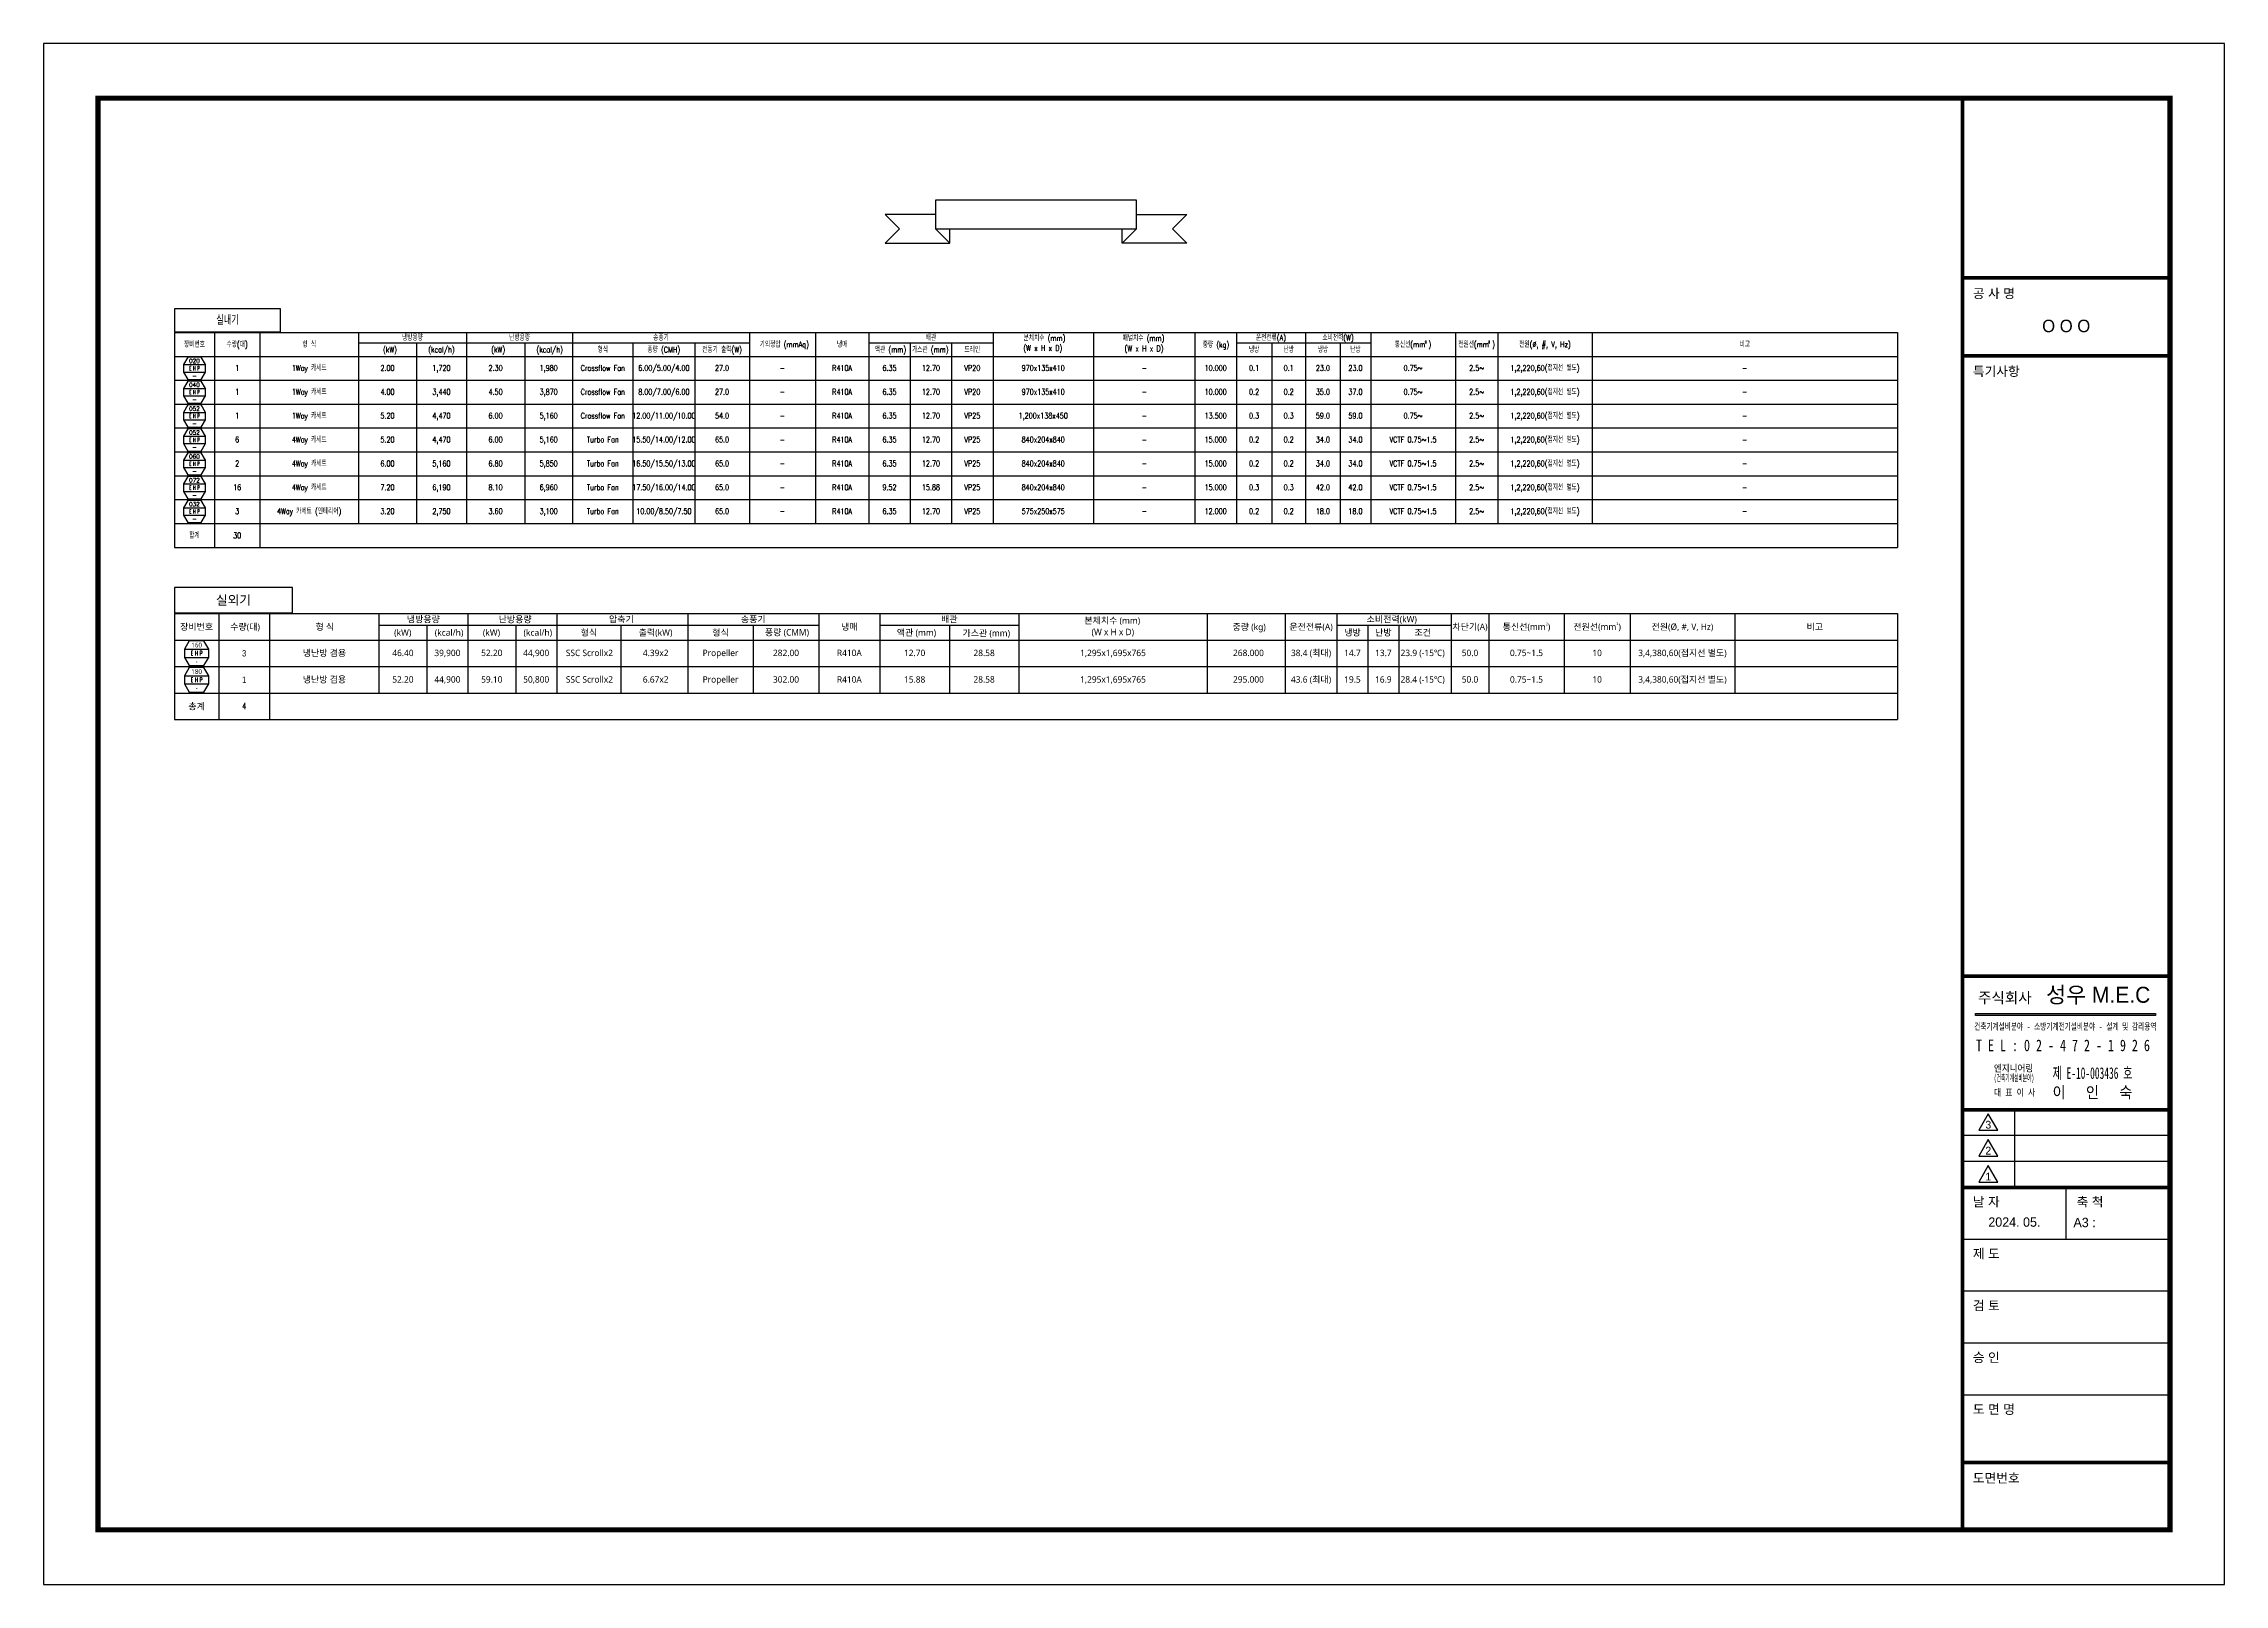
# Model space of a CAD drawing. Header units: millimetres. Extents: x -56261 to 196039, y 9480 to 100001.
# Drawn here: x -56261 to -14211, y 70301 to 100001 of the extents above; entities that cross this region are included whole.
import ezdxf
from ezdxf.enums import TextEntityAlignment as Align

# ---------------------------------------------------------------- set-up
doc = ezdxf.new("R2010")
doc.units = ezdxf.units.MM
doc.layers.add('DVM_REPORT', color=7, linetype='Continuous')
doc.layers.add('FORM', color=4, linetype='Continuous')
doc.styles.add('DVM_REPORT', font='romans.shx', dxfattribs={"bigfont": 'whgtxt.shx'})
doc.styles.add('grc', font='')
doc.styles.add('K', font='HYWULM.TTF')
doc.styles.get("Standard").update_dxf_attribs({"font": 'arial.ttf'})
doc.styles.add('굴림', font='NGULIM.TTF')
doc.styles.add('맑은 고딕', font='malgun.ttf')
doc.styles.add('명판', font='')
doc.styles.get('grc').set_extended_font_data('DotumChe')
doc.styles.get('명판').set_extended_font_data('BatangChe')

# ---------------------------------------------------------------- blocks, each defined once
blk = doc.blocks.new('FORM_기계', base_point=(381614, -321275))
blk.add_hatch(color=4).paths.add_polyline_path([(456120, -299264), (456120, -299349), (463052, -299349), (463052, -299264)])
at = {"color": 4}
blk.add_line((456222, -298619), (456222, -298619), dxfattribs=at)
blk.add_lwpolyline([(456120, -299264), (463052, -299264), (463052, -299349), (456120, -299349)], close=True, dxfattribs=at)
at = {"layer": 'FORM'}
for p, q in [((463614, -302975), (455614, -302975)), ((457635, -305975), (457635, -302975)), ((463614, -303975), (455614, -303975)), ((463614, -304975), (455614, -304975)), ((459614, -307975), (459614, -305975)), ((463614, -307975), (455614, -307975)), ((463614, -309975), (455614, -309975)), ((463614, -311975), (455614, -311975)), ((463614, -313975), (455614, -313975))]:
    blk.add_line(p, q, dxfattribs=at)
at = {"layer": 'FORM', "color": 7}
blk.add_lwpolyline([(381614, -321275), (465714, -321275), (465714, -261875), (381614, -261875)], close=True, dxfattribs=at)
at = {"layer": 'FORM', "const_width": 200}
blk.add_lwpolyline([(463614, -319175), (383714, -319175), (383714, -263975), (463614, -263975)], close=True, dxfattribs=at)
at = {"layer": 'FORM', "const_width": 140}
for points in [[(455614, -263975), (455614, -319175)], [(455614, -270907), (463614, -270907)], [(455614, -273907), (463614, -273907)], [(463614, -297828), (455614, -297828)], [(463614, -302975), (455614, -302975)], [(463614, -305975), (455614, -305975)], [(463614, -316575), (455614, -316575)]]:
    blk.add_lwpolyline(points, dxfattribs=at)
at = {"layer": 'FORM'}
for points in [[(456243, -303766), (456977, -303766), (456610, -303130)], [(456243, -304766), (456977, -304766), (456610, -304130)], [(456243, -305766), (456977, -305766), (456610, -305130)]]:
    blk.add_lwpolyline(points, close=True, dxfattribs=at)
at = {"color": 4, "style": 'K'}
for s, height, p in [('주식회사', 412, (457248, -298653)), ('성우 M.E.C', 618, (460845, -298538))]:
    blk.add_text(s, height=height, dxfattribs=at).set_placement(p, align=Align.MIDDLE)
at = {"color": 4, "style": 'grc', "width": 0.7}
blk.add_text('건축기계설비분야 - 소방기계전기설비분야 - 설계 및 감리용역', height=260.93, dxfattribs=at).set_placement((459579, -299758), align=Align.MIDDLE)
at = {"color": 4, "style": '명판'}
for s, height, width, p in [('T E L : 0 2 - 4 7 2 - 1 9 2 6', 447.3, 0.8, (456136, -300495)), ('엔지니어링', 260.9, 0.9, (456827, -301377)), ('(건축기계설비분야)', 260.9, 0.5, (456827, -301750)), ('대 표 이 사', 260.9, 0.825, (456827, -302309))]:
    blk.add_text(s, height=height, dxfattribs=dict(at, width=width)).set_placement(p, align=Align.MIDDLE_LEFT)
for s, width, p in [('제 E-10-003436 호', 0.63, (462164, -301563)), ('이   인   숙', 0.9, (462164, -302309))]:
    blk.add_text(s, height=447.3, dxfattribs=dict(at, width=width)).set_placement(p, align=Align.MIDDLE_RIGHT)
at = {"layer": 'FORM', "style": '굴림'}
for s, p in [('공 사 명', (456014, -271507)), ('특기사항', (456014, -274507)), ('날 자', (456014, -306525)), ('축 척', (460014, -306525)), ('제 도', (456014, -308525)), ('검 토', (456014, -310525)), ('승 인', (456014, -312525)), ('도 면 명', (456014, -314525)), ('도면번호', (456014, -317175))]:
    blk.add_text(s, height=360, dxfattribs=at).set_placement(p, align=Align.MIDDLE_LEFT)
at = {"layer": 'FORM', "color": 4, "style": '굴림'}
blk.add_text('O O O', height=480, dxfattribs=at).set_placement((459614, -272759), align=Align.MIDDLE_CENTER)
at = {"layer": 'FORM', "style": '굴림'}
for s, height, p in [('3', 300, (456610, -303554)), ('2', 300, (456610, -304554)), ('1', 300, (456610, -305554)), ('2024. 05.', 360, (457614, -307307)), ('A3 :', 360, (460322, -307324)), ('A3 :', 360, (460322, -307324))]:
    blk.add_text(s, height=height, dxfattribs=at).set_placement(p, align=Align.MIDDLE_CENTER)
blk = doc.blocks.new('RptTitle')
at = {"layer": 'DVM_REPORT', "color": 4}
for p, q in [((-3587, 683), (-3246, 342)), ((-2391, 683), (-3587, 683)), ((2391, 683), (3587, 683)), ((3587, 683), (3246, 342)), ((-3246, 342), (-3587, 0)), ((-3587, 0), (-2050, 0)), ((-2391, 342), (-2050, 0)), ((-2050, 0), (-2050, 342)), ((2050, 0), (2050, 342)), ((2391, 342), (2050, 0)), ((3587, 0), (2050, 0)), ((3246, 342), (3587, 0))]:
    blk.add_line(p, q, dxfattribs=at)
blk.add_lwpolyline([(-2391, 1025), (-2391, 342), (2391, 342), (2391, 1025)], close=True, dxfattribs=at)
at = {"layer": 'DVM_REPORT', "color": 4, "style": 'DVM_REPORT'}
blk.add_attdef('TITLE', text='', height=300, dxfattribs=at).set_placement((81, 557), align=Align.CENTER)
blk = doc.blocks.new('A$C1cb6e8a0')
at = {"layer": 'DVM_REPORT', "color": 1}
for p, q in [((0, 568), (0, 0)), ((950, 568), (950, 0)), ((2035, 568), (2035, 0)), ((36902, 568), (36902, 0)), ((0, 0), (36902, 0))]:
    blk.add_line(p, q, dxfattribs=at)
at = {"layer": 'DVM_REPORT', "color": 2, "style": '맑은 고딕'}
blk.add_text('총계', height=137, dxfattribs=at).set_placement((475, 284), align=Align.MIDDLE_CENTER)

msp = doc.modelspace()

# ---------------------------------------------------------------- linework, layer by layer
at = {"layer": 'DVM_REPORT', "color": 7}
for p, q in [((-53738.5, 94432.8), (-20513.6, 94432.8)), ((-53738.5, 94432.8), (-53738.5, 93972.6)), ((-20513.6, 94432.8), (-20513.6, 93972.6)), ((-53738.5, 93972.6), (-20513.6, 93972.6)), ((-53738.5, 89016.4), (-20513.6, 89016.4)), ((-53738.5, 89016.4), (-53738.5, 88505.1)), ((-20513.6, 89016.4), (-20513.6, 88505.1)), ((-53738.5, 88505.1), (-20513.6, 88505.1))]:
    msp.add_line(p, q, dxfattribs=at)
at = {"layer": 'DVM_REPORT', "color": 1}
for p, q in [((-52968.5, 94432.8), (-52968.5, 93972.6)), ((-52089.2, 94432.8), (-52089.2, 93972.6)), ((-50189.8, 94432.8), (-50189.8, 93972.6)), ((-50189.8, 94432.8), (-50189.8, 93972.6)), ((-50189.8, 94232.4), (-46115, 94232.4)), ((-49071.8, 94232.4), (-49071.8, 93972.6)), ((-48108.1, 94432.8), (-48108.1, 93972.6)), ((-46985.2, 94232.4), (-46985.2, 93972.6)), ((-46115, 94232.4), (-46060, 94232.4)), ((-46060, 94432.8), (-46060, 93972.6)), ((-46060, 94232.4), (-42653.1, 94232.4)), ((-44896.6, 94232.4), (-44896.6, 93972.6)), ((-43704.5, 94232.4), (-43704.5, 93972.6)), ((-42653.1, 94432.8), (-42653.1, 93972.6)), ((-41376.9, 94432.8), (-41376.9, 93972.6)), ((-40349.8, 94432.8), (-40349.8, 93972.6)), ((-40349.8, 94232.4), (-37954.3, 94232.4)), ((-39551.3, 94232.4), (-39551.3, 93972.6)), ((-38752.8, 94232.4), (-38752.8, 93972.6)), ((-37954.3, 94432.8), (-37954.3, 93972.6)), ((-36018.1, 94432.8), (-36018.1, 93972.6)), ((-34060.6, 94432.8), (-34060.6, 93972.6)), ((-33261.5, 94432.8), (-33261.5, 93972.6)), ((-33261.5, 94432.8), (-33261.5, 93972.6)), ((-33261.5, 94232.4), (-30672.6, 94232.4)), ((-32578.1, 94232.4), (-32578.1, 93972.6)), ((-31928.7, 94432.8), (-31928.7, 93972.6)), ((-31260, 94232.4), (-31260, 93972.6)), ((-30672.6, 94432.8), (-30672.6, 93972.6)), ((-29039.5, 94432.8), (-29039.5, 93972.6)), ((-28220.3, 94432.8), (-28220.3, 93972.6)), ((-26402.7, 94432.8), (-26402.7, 93972.6)), ((-53738.5, 93972.6), (-53738.5, 90291)), ((-52968.5, 93972.6), (-52968.5, 90291)), ((-52089.2, 93972.6), (-52089.2, 90291)), ((-50189.8, 93972.6), (-50189.8, 90751.2)), ((-50189.8, 93972.6), (-50189.8, 90751.2)), ((-49071.8, 93972.6), (-49071.8, 90751.2)), ((-48108.1, 93972.6), (-48108.1, 90751.2)), ((-46985.2, 93972.6), (-46985.2, 90751.2)), ((-46060, 93972.6), (-46060, 90751.2)), ((-44896.6, 93972.6), (-44896.6, 90751.2)), ((-43704.5, 93972.6), (-43704.5, 90751.2)), ((-42653.1, 93972.6), (-42653.1, 90751.2)), ((-41376.9, 93972.6), (-41376.9, 90751.2)), ((-40349.8, 93972.6), (-40349.8, 90751.2)), ((-39551.3, 93972.6), (-39551.3, 90751.2)), ((-38752.8, 93972.6), (-38752.8, 90751.2)), ((-37954.3, 93972.6), (-37954.3, 90751.2)), ((-36018.1, 93972.6), (-36018.1, 90751.2)), ((-34060.6, 93972.6), (-34060.6, 90751.2)), ((-33261.5, 93972.6), (-33261.5, 90751.2)), ((-32578.1, 93972.6), (-32578.1, 90751.2)), ((-31928.7, 93972.6), (-31928.7, 90751.2)), ((-31260, 93972.6), (-31260, 90751.2)), ((-30672.6, 93972.6), (-30672.6, 90751.2)), ((-29039.5, 93972.6), (-29039.5, 90751.2)), ((-28220.3, 93972.6), (-28220.3, 90751.2)), ((-26402.7, 93972.6), (-26402.7, 90751.2)), ((-20513.6, 93972.6), (-20513.6, 90291)), ((-53738.5, 93512.4), (-20513.6, 93512.4)), ((-53738.5, 93052.2), (-20513.6, 93052.2)), ((-53738.5, 92592), (-20513.6, 92592)), ((-53738.5, 92131.8), (-20513.6, 92131.8)), ((-53738.5, 91671.6), (-20513.6, 91671.6)), ((-53738.5, 91211.4), (-20513.6, 91211.4)), ((-53738.5, 90751.2), (-20513.6, 90751.2)), ((-53738.5, 90291), (-20513.6, 90291)), ((-52883.1, 89016.4), (-52883.1, 88505.1)), ((-51906, 89016.4), (-51906, 88505.1)), ((-49795.7, 89016.4), (-49795.7, 88505.1)), ((-49795.7, 89016.4), (-49795.7, 88505.1)), ((-49795.7, 88793.7), (-41314.7, 88793.7)), ((-48869.5, 88793.7), (-48869.5, 88505.1)), ((-48081.3, 89016.4), (-48081.3, 88505.1)), ((-47158.2, 88793.7), (-47158.2, 88505.1)), ((-46366.6, 89016.4), (-46366.6, 88505.1)), ((-45130.6, 88793.7), (-45130.6, 88505.1)), ((-43840.6, 89016.4), (-43840.6, 88505.1)), ((-42577.7, 88793.7), (-42577.7, 88505.1)), ((-41314.7, 89016.4), (-41314.7, 88505.1)), ((-40135.3, 89016.4), (-40135.3, 88505.1)), ((-40135.3, 89016.4), (-40135.3, 88505.1)), ((-40135.3, 88793.7), (-37456.8, 88793.7)), ((-38796, 88793.7), (-38796, 88505.1)), ((-37456.8, 89016.4), (-37456.8, 88505.1)), ((-37456.8, 88793.7), (-37456.8, 88505.1)), ((-33826.4, 89016.4), (-33826.4, 88505.1)), ((-32321.3, 89016.4), (-32321.3, 88505.1)), ((-31322.5, 89016.4), (-31322.5, 88505.1)), ((-31322.5, 88793.7), (-29119.2, 88793.7)), ((-30725, 88793.7), (-30725, 88505.1)), ((-30131.6, 88793.7), (-30131.6, 88505.1)), ((-29119.2, 89016.4), (-29119.2, 88505.1)), ((-28395.4, 89016.4), (-28395.4, 88505.1)), ((-26941.1, 89016.4), (-26941.1, 88505.1)), ((-25670.8, 89016.4), (-25670.8, 88505.1)), ((-23651.4, 89016.4), (-23651.4, 88505.1)), ((-53738.5, 88505.1), (-53738.5, 87993.8)), ((-52883.1, 88505.1), (-52883.1, 87993.8)), ((-51906, 88505.1), (-51906, 87993.8)), ((-49795.7, 88505.1), (-49795.7, 87993.8)), ((-49795.7, 88505.1), (-49795.7, 87993.8)), ((-48869.5, 88505.1), (-48869.5, 87993.8)), ((-48081.3, 88505.1), (-48081.3, 87993.8)), ((-47158.2, 88505.1), (-47158.2, 87993.8)), ((-46366.6, 88505.1), (-46366.6, 87993.8)), ((-45130.6, 88505.1), (-45130.6, 87993.8)), ((-43840.6, 88505.1), (-43840.6, 87993.8)), ((-42577.7, 88505.1), (-42577.7, 87993.8)), ((-41314.7, 88505.1), (-41314.7, 87993.8)), ((-40135.3, 88505.1), (-40135.3, 87993.8)), ((-38796, 88505.1), (-38796, 87993.8)), ((-37456.8, 88505.1), (-37456.8, 87993.8)), ((-37456.8, 88505.1), (-37456.8, 87993.8)), ((-33826.4, 88505.1), (-33826.4, 87993.8)), ((-32321.3, 88505.1), (-32321.3, 87993.8)), ((-31322.5, 88505.1), (-31322.5, 87993.8)), ((-30725, 88505.1), (-30725, 87993.8)), ((-30131.6, 88505.1), (-30131.6, 87993.8)), ((-29119.2, 88505.1), (-29119.2, 87993.8)), ((-28395.4, 88505.1), (-28395.4, 87993.8)), ((-26941.1, 88505.1), (-26941.1, 87993.8)), ((-25670.8, 88505.1), (-25670.8, 87993.8)), ((-23651.4, 88505.1), (-23651.4, 87993.8)), ((-20513.6, 88505.1), (-20513.6, 87993.8)), ((-53738.5, 87993.8), (-53738.5, 87482.5)), ((-53738.5, 87993.8), (-20513.6, 87993.8)), ((-52883.1, 87993.8), (-52883.1, 87482.5)), ((-51906, 87993.8), (-51906, 87482.5)), ((-49795.7, 87993.8), (-49795.7, 87482.5)), ((-49795.7, 87993.8), (-49795.7, 87482.5)), ((-48869.5, 87993.8), (-48869.5, 87482.5)), ((-48081.3, 87993.8), (-48081.3, 87482.5)), ((-47158.2, 87993.8), (-47158.2, 87482.5)), ((-46366.6, 87993.8), (-46366.6, 87482.5)), ((-45130.6, 87993.8), (-45130.6, 87482.5)), ((-43840.6, 87993.8), (-43840.6, 87482.5)), ((-42577.7, 87993.8), (-42577.7, 87482.5)), ((-41314.7, 87993.8), (-41314.7, 87482.5)), ((-40135.3, 87993.8), (-40135.3, 87482.5)), ((-38796, 87993.8), (-38796, 87482.5)), ((-37456.8, 87993.8), (-37456.8, 87482.5)), ((-37456.8, 87993.8), (-37456.8, 87482.5)), ((-33826.4, 87993.8), (-33826.4, 87482.5)), ((-32321.3, 87993.8), (-32321.3, 87482.5)), ((-31322.5, 87993.8), (-31322.5, 87482.5)), ((-30725, 87993.8), (-30725, 87482.5)), ((-30131.6, 87993.8), (-30131.6, 87482.5)), ((-29119.2, 87993.8), (-29119.2, 87482.5)), ((-28395.4, 87993.8), (-28395.4, 87482.5)), ((-26941.1, 87993.8), (-26941.1, 87482.5)), ((-25670.8, 87993.8), (-25670.8, 87482.5)), ((-23651.4, 87993.8), (-23651.4, 87482.5)), ((-20513.6, 87993.8), (-20513.6, 87482.5)), ((-53738.5, 87482.5), (-20513.6, 87482.5))]:
    msp.add_line(p, q, dxfattribs=at)
at = {"layer": 'DVM_REPORT', "color": 7}
for points in [[(-53738.5, 94446.6), (-51691, 94446.6), (-51691, 94886.3), (-53738.5, 94886.3)], [(-53738.5, 89031.7), (-51463.6, 89031.7), (-51463.6, 89520.3), (-53738.5, 89520.3)]]:
    msp.add_lwpolyline(points, close=True, dxfattribs=at)
at = {"layer": 'DVM_REPORT'}
for points in [[(-53140.7, 93671.2), (-53140.7, 93813.8), (-53225.8, 93956.5), (-53481.2, 93956.5), (-53566.4, 93813.8), (-53566.4, 93671.2), (-53481.2, 93528.6), (-53225.8, 93528.6)], [(-53140.7, 93211), (-53140.7, 93353.6), (-53225.8, 93496.2), (-53481.2, 93496.2), (-53566.4, 93353.6), (-53566.4, 93211), (-53481.2, 93068.4), (-53225.8, 93068.4)], [(-53140.7, 92750.8), (-53140.7, 92893.4), (-53225.8, 93036), (-53481.2, 93036), (-53566.4, 92893.4), (-53566.4, 92750.8), (-53481.2, 92608.2), (-53225.8, 92608.2)], [(-53140.7, 92290.6), (-53140.7, 92433.2), (-53225.8, 92575.8), (-53481.2, 92575.8), (-53566.4, 92433.2), (-53566.4, 92290.6), (-53481.2, 92148), (-53225.8, 92148)], [(-53140.7, 91830.4), (-53140.7, 91973), (-53225.8, 92115.6), (-53481.2, 92115.6), (-53566.4, 91973), (-53566.4, 91830.4), (-53481.2, 91687.7), (-53225.8, 91687.7)], [(-53140.7, 91370.2), (-53140.7, 91512.8), (-53225.8, 91655.4), (-53481.2, 91655.4), (-53566.4, 91512.8), (-53566.4, 91370.2), (-53481.2, 91227.5), (-53225.8, 91227.5)], [(-53140.7, 90910), (-53140.7, 91052.6), (-53225.8, 91195.2), (-53481.2, 91195.2), (-53566.4, 91052.6), (-53566.4, 90910), (-53481.2, 90767.3), (-53225.8, 90767.3)], [(-53074.3, 88170.2), (-53074.3, 88328.7), (-53168.9, 88487.2), (-53452.7, 88487.2), (-53547.2, 88328.7), (-53547.2, 88170.2), (-53452.7, 88011.8), (-53168.9, 88011.8)], [(-53074.3, 87658.9), (-53074.3, 87817.4), (-53168.9, 87975.8), (-53452.7, 87975.8), (-53547.2, 87817.4), (-53547.2, 87658.9), (-53452.7, 87500.4), (-53168.9, 87500.4)]]:
    msp.add_lwpolyline(points, close=True, dxfattribs=at)
for points in [[(-53566.4, 93813.8), (-53140.7, 93813.8)], [(-53566.4, 93671.2), (-53140.7, 93671.2)], [(-53566.4, 93353.6), (-53140.7, 93353.6)], [(-53566.4, 93211), (-53140.7, 93211)], [(-53566.4, 92893.4), (-53140.7, 92893.4)], [(-53566.4, 92750.8), (-53140.7, 92750.8)], [(-53566.4, 92433.2), (-53140.7, 92433.2)], [(-53566.4, 92290.6), (-53140.7, 92290.6)], [(-53566.4, 91973), (-53140.7, 91973)], [(-53566.4, 91830.4), (-53140.7, 91830.4)], [(-53566.4, 91512.8), (-53140.7, 91512.8)], [(-53566.4, 91370.2), (-53140.7, 91370.2)], [(-53566.4, 91052.6), (-53140.7, 91052.6)], [(-53566.4, 90910), (-53140.7, 90910)], [(-53547.2, 88328.7), (-53074.3, 88328.7)], [(-53547.2, 88170.2), (-53074.3, 88170.2)], [(-53547.2, 87817.4), (-53074.3, 87817.4)], [(-53547.2, 87658.9), (-53074.3, 87658.9)]]:
    msp.add_lwpolyline(points, dxfattribs=at)

# ---------------------------------------------------------------- block references
at = {"xscale": 0.900347075743936, "yscale": 0.900347075743936, "zscale": 0.900347075743936}
msp.add_blockref('A$C1cb6e8a0', (-53738.5, 86971.2), dxfattribs=at)
at = {"layer": 'DVM_REPORT', "xscale": 0.8103620731432318, "yscale": 0.8103620731432318, "zscale": 0.8103620731432318}
msp.add_blockref('RptTitle', (-37126, 96154.1), dxfattribs=at)
at = {"layer": 'FORM', "xscale": 0.5, "yscale": 0.5, "zscale": 0.5}
msp.add_blockref('FORM_기계', (-56261.1, 70301.1), dxfattribs=at)

# ---------------------------------------------------------------- texts
at = {"layer": 'DVM_REPORT', "color": 7, "style": 'DVM_REPORT', "width": 0.7}
msp.add_text('실내기', height=160.32, dxfattribs=at).set_placement((-52714.7, 94666.4), align=Align.MIDDLE_CENTER)
at = {"layer": 'DVM_REPORT', "color": 2, "style": 'DVM_REPORT'}
for s, height, width, p in [('장비번호', 111.24, 0.7, (-53353.5, 94202.7)), ('수량(대)', 111.24, 0.7, (-52528.9, 94202.7)), ('형 식', 111.24, 0.7, (-51139.5, 94202.7)), ('냉방용량', 111.24, 0.7, (-49148.9, 94332.6)), ('난방용량', 111.24, 0.7, (-47084, 94332.6)), ('송풍기', 111.24, 0.7, (-44356.5, 94332.6)), ('냉매', 111.24, 0.7, (-40863.4, 94202.7)), ('배관', 111.24, 0.7, (-39152, 94332.6)), ('(W x H x D)', 111.242, 0.7, (-36994, 94132.1)), ('분체치수 (mm)', 111.24, 0.7, (-36961.2, 94325.3)), ('패널치수 (mm)', 111.24, 0.7, (-35052.3, 94323)), ('(W x H x D)', 111.242, 0.7, (-35042.9, 94124.1)), ('운전전류(A)', 111.24, 0.7, (-32595.1, 94332.6)), ('소비전력(W)', 111.24, 0.7, (-31300.6, 94332.6)), ('통신선(mm )', 111.24, 0.7, (-29856, 94202.7)), ('전원선(mm )', 111.24, 0.7, (-28629.9, 94202.7)), ('전원(%%C, #, V, Hz)', 111.242, 0.7, (-27311.5, 94202.7)), ('비고', 111.24, 0.7, (-23457.1, 94202.7)), ('E H P', 81.04, 0.5, (-53353.5, 93742.5)), ('1', 111, 0.7, (-52528.9, 93748.9)), ('1Way 카세트', 111.02, 0.7, (-51139.5, 93748.9)), ('2.00', 111.02, 0.7, (-49630.8, 93748.9)), ('(kW)', 111.24, 0.7, (-49582.2, 94102.5)), ('(kcal/h)', 111.24, 0.7, (-48588.9, 94102.5)), ('1,720', 111.02, 0.7, (-48589.9, 93748.9)), ('2.30', 111.02, 0.7, (-47546.6, 93748.9)), ('(kW)', 111.24, 0.7, (-47495.6, 94102.5)), ('(kcal/h)', 111.24, 0.7, (-46502.3, 94102.5)), ('1,980', 111.02, 0.7, (-46522.6, 93748.9)), ('Crossflow Fan', 111.02, 0.7, (-45478.3, 93748.9)), ('형식', 111.24, 0.7, (-45478.3, 94102.5)), ('6.00/5.00/4.00', 111.02, 0.7, (-44300.6, 93748.9)), ('전동기 출력(W)', 111.24, 0.7, (-43178.8, 94102.5)), ('27.0', 111.02, 0.7, (-43178.8, 93748.9)), ('R410A', 111.02, 0.7, (-40863.4, 93748.9)), ('6.35', 111.02, 0.7, (-39950.5, 93748.9)), ('12.70', 111.02, 0.7, (-39152, 93748.9)), ('VP20', 111.02, 0.7, (-38353.5, 93748.9)), ('드레인', 111.24, 0.7, (-38353.5, 94102.5)), ('970x135x410', 111.02, 0.7, (-36986.2, 93748.9)), ('10.000', 111.02, 0.7, (-33661, 93748.9)), ('냉방', 111.24, 0.7, (-32919.8, 94102.5)), ('0.1', 111.02, 0.7, (-32919.8, 93748.9)), ('난방', 111.24, 0.7, (-32253.4, 94102.5)), ('0.1', 111.02, 0.7, (-32253.4, 93748.9)), ('23.0', 111.02, 0.7, (-31594.3, 93748.9)), ('냉방', 111.24, 0.7, (-31594.3, 94102.5)), ('23.0', 111.02, 0.7, (-30966.3, 93748.9)), ('난방', 111.24, 0.7, (-30966.3, 94102.5)), ('0.75~', 111.02, 0.7, (-29856, 93748.9)), ('2.5~', 111.02, 0.7, (-28629.9, 93748.9)), ('1,2,220,60(접지선 별도)', 111.02, 0.7, (-27311.5, 93748.9)), ('1Way 카세트', 111.02, 0.7, (-51139.5, 93288.7)), ('8.00/7.00/6.00', 111.02, 0.7, (-44300.6, 93288.7)), ('-', 111, 0.7, (-42015, 93748.9)), ('-', 111, 0.7, (-35039.3, 93748.9)), ('1,2,220,60(접지선 별도)', 111.02, 0.7, (-27311.5, 93288.7)), ('-', 111, 0.7, (-23459.7, 93748.9)), ('E H P', 81.04, 0.5, (-53353.5, 93282.3)), ('1', 111, 0.7, (-52528.9, 93288.7)), ('4.00', 111.02, 0.7, (-49630.8, 93288.7)), ('3,440', 111.02, 0.7, (-48589.9, 93288.7)), ('4.50', 111.02, 0.7, (-47546.6, 93288.7)), ('3,870', 111.02, 0.7, (-46522.6, 93288.7)), ('Crossflow Fan', 111.02, 0.7, (-45478.3, 93288.7)), ('27.0', 111.02, 0.7, (-43178.8, 93288.7)), ('-', 111, 0.7, (-42015, 93288.7)), ('R410A', 111.02, 0.7, (-40863.4, 93288.7)), ('6.35', 111.02, 0.7, (-39950.5, 93288.7)), ('12.70', 111.02, 0.7, (-39152, 93288.7)), ('VP20', 111.02, 0.7, (-38353.5, 93288.7)), ('970x135x410', 111.02, 0.7, (-36986.2, 93288.7)), ('-', 111, 0.7, (-35039.3, 93288.7)), ('10.000', 111.02, 0.7, (-33661, 93288.7)), ('0.2', 111.02, 0.7, (-32919.8, 93288.7)), ('0.2', 111.02, 0.7, (-32253.4, 93288.7)), ('35.0', 111.02, 0.7, (-31594.3, 93288.7)), ('37.0', 111.02, 0.7, (-30966.3, 93288.7)), ('0.75~', 111.02, 0.7, (-29856, 93288.7)), ('2.5~', 111.02, 0.7, (-28629.9, 93288.7)), ('-', 111, 0.7, (-23459.7, 93288.7)), ('E H P', 81.04, 0.5, (-53353.5, 92822.1)), ('1', 111, 0.7, (-52528.9, 92828.5)), ('1Way 카세트', 111.02, 0.7, (-51139.5, 92828.5)), ('5.20', 111.02, 0.7, (-49630.8, 92828.5)), ('4,470', 111.02, 0.7, (-48589.9, 92828.5)), ('6.00', 111.02, 0.7, (-47546.6, 92828.5)), ('5,160', 111.02, 0.7, (-46522.6, 92828.5)), ('Crossflow Fan', 111.02, 0.7, (-45478.3, 92828.5)), ('12.00/11.00/10.00', 111.02, 0.7, (-44300.6, 92828.5)), ('54.0', 111.02, 0.7, (-43178.8, 92828.5)), ('-', 111, 0.7, (-42015, 92828.5)), ('R410A', 111.02, 0.7, (-40863.4, 92828.5)), ('6.35', 111.02, 0.7, (-39950.5, 92828.5)), ('12.70', 111.02, 0.7, (-39152, 92828.5)), ('VP25', 111.02, 0.7, (-38353.5, 92828.5)), ('1,200x138x450', 111.02, 0.7, (-36986.2, 92828.5)), ('-', 111, 0.7, (-35039.3, 92828.5)), ('13.500', 111.02, 0.7, (-33661, 92828.5)), ('0.3', 111.02, 0.7, (-32919.8, 92828.5)), ('0.3', 111.02, 0.7, (-32253.4, 92828.5)), ('59.0', 111.02, 0.7, (-31594.3, 92828.5)), ('59.0', 111.02, 0.7, (-30966.3, 92828.5)), ('0.75~', 111.02, 0.7, (-29856, 92828.5)), ('2.5~', 111.02, 0.7, (-28629.9, 92828.5)), ('1,2,220,60(접지선 별도)', 111.02, 0.7, (-27311.5, 92828.5)), ('-', 111, 0.7, (-23459.7, 92828.5)), ('E H P', 81.04, 0.5, (-53353.5, 92361.9)), ('6', 111, 0.7, (-52528.9, 92368.3)), ('4Way 카세트', 111.02, 0.7, (-51139.5, 92368.3)), ('5.20', 111.02, 0.7, (-49630.8, 92368.3)), ('4,470', 111.02, 0.7, (-48589.9, 92368.3)), ('6.00', 111.02, 0.7, (-47546.6, 92368.3)), ('5,160', 111.02, 0.7, (-46522.6, 92368.3)), ('Turbo Fan', 111.02, 0.7, (-45478.3, 92368.3)), ('15.50/14.00/12.00', 111.02, 0.7, (-44300.6, 92368.3)), ('65.0', 111.02, 0.7, (-43178.8, 92368.3)), ('-', 111, 0.7, (-42015, 92368.3)), ('R410A', 111.02, 0.7, (-40863.4, 92368.3)), ('6.35', 111.02, 0.7, (-39950.5, 92368.3)), ('12.70', 111.02, 0.7, (-39152, 92368.3)), ('VP25', 111.02, 0.7, (-38353.5, 92368.3)), ('840x204x840', 111.02, 0.7, (-36986.2, 92368.3)), ('-', 111, 0.7, (-35039.3, 92368.3)), ('15.000', 111.02, 0.7, (-33661, 92368.3)), ('0.2', 111.02, 0.7, (-32919.8, 92368.3)), ('0.2', 111.02, 0.7, (-32253.4, 92368.3)), ('34.0', 111.02, 0.7, (-31594.3, 92368.3)), ('34.0', 111.02, 0.7, (-30966.3, 92368.3)), ('VCTF 0.75~1.5', 111.02, 0.7, (-29856, 92368.3)), ('2.5~', 111.02, 0.7, (-28629.9, 92368.3)), ('1,2,220,60(접지선 별도)', 111.02, 0.7, (-27311.5, 92368.3)), ('-', 111, 0.7, (-23459.7, 92368.3)), ('E H P', 81.04, 0.5, (-53353.5, 91901.7)), ('2', 111, 0.7, (-52528.9, 91908.1)), ('4Way 카세트', 111.02, 0.7, (-51139.5, 91908.1)), ('6.00', 111.02, 0.7, (-49630.8, 91908.1)), ('5,160', 111.02, 0.7, (-48589.9, 91908.1)), ('6.80', 111.02, 0.7, (-47546.6, 91908.1)), ('5,850', 111.02, 0.7, (-46522.6, 91908.1)), ('Turbo Fan', 111.02, 0.7, (-45478.3, 91908.1)), ('16.50/15.50/13.00', 111.02, 0.7, (-44300.6, 91908.1)), ('65.0', 111.02, 0.7, (-43178.8, 91908.1)), ('-', 111, 0.7, (-42015, 91908.1)), ('R410A', 111.02, 0.7, (-40863.4, 91908.1)), ('6.35', 111.02, 0.7, (-39950.5, 91908.1)), ('12.70', 111.02, 0.7, (-39152, 91908.1)), ('VP25', 111.02, 0.7, (-38353.5, 91908.1)), ('840x204x840', 111.02, 0.7, (-36986.2, 91908.1)), ('-', 111, 0.7, (-35039.3, 91908.1)), ('15.000', 111.02, 0.7, (-33661, 91908.1)), ('0.2', 111.02, 0.7, (-32919.8, 91908.1)), ('0.2', 111.02, 0.7, (-32253.4, 91908.1)), ('34.0', 111.02, 0.7, (-31594.3, 91908.1)), ('34.0', 111.02, 0.7, (-30966.3, 91908.1)), ('VCTF 0.75~1.5', 111.02, 0.7, (-29856, 91908.1)), ('2.5~', 111.02, 0.7, (-28629.9, 91908.1)), ('1,2,220,60(접지선 별도)', 111.02, 0.7, (-27311.5, 91908.1)), ('-', 111, 0.7, (-23459.7, 91908.1)), ('E H P', 81.04, 0.5, (-53353.5, 91441.5)), ('16', 111.02, 0.7, (-52528.9, 91447.9)), ('4Way 카세트', 111.02, 0.7, (-51139.5, 91447.9)), ('7.20', 111.02, 0.7, (-49630.8, 91447.9)), ('6,190', 111.02, 0.7, (-48589.9, 91447.9)), ('8.10', 111.02, 0.7, (-47546.6, 91447.9)), ('6,960', 111.02, 0.7, (-46522.6, 91447.9)), ('Turbo Fan', 111.02, 0.7, (-45478.3, 91447.9)), ('17.50/16.00/14.00', 111.02, 0.7, (-44300.6, 91447.9)), ('65.0', 111.02, 0.7, (-43178.8, 91447.9)), ('-', 111, 0.7, (-42015, 91447.9)), ('R410A', 111.02, 0.7, (-40863.4, 91447.9)), ('9.52', 111.02, 0.7, (-39950.5, 91447.9)), ('15.88', 111.02, 0.7, (-39152, 91447.9)), ('VP25', 111.02, 0.7, (-38353.5, 91447.9)), ('840x204x840', 111.02, 0.7, (-36986.2, 91447.9)), ('-', 111, 0.7, (-35039.3, 91447.9)), ('15.000', 111.02, 0.7, (-33661, 91447.9)), ('0.3', 111.02, 0.7, (-32919.8, 91447.9)), ('0.3', 111.02, 0.7, (-32253.4, 91447.9)), ('42.0', 111.02, 0.7, (-31594.3, 91447.9)), ('42.0', 111.02, 0.7, (-30966.3, 91447.9)), ('VCTF 0.75~1.5', 111.02, 0.7, (-29856, 91447.9)), ('2.5~', 111.02, 0.7, (-28629.9, 91447.9)), ('1,2,220,60(접지선 별도)', 111.02, 0.7, (-27311.5, 91447.9)), ('-', 111, 0.7, (-23459.7, 91447.9)), ('E H P', 81.04, 0.5, (-53353.5, 90981.3)), ('3', 111, 0.7, (-52528.9, 90987.7)), ('4Way 카세트 (인테리어)', 111.02, 0.7, (-51139.5, 90987.7)), ('3.20', 111.02, 0.7, (-49630.8, 90987.7)), ('2,750', 111.02, 0.7, (-48589.9, 90987.7)), ('3.60', 111.02, 0.7, (-47546.6, 90987.7)), ('3,100', 111.02, 0.7, (-46522.6, 90987.7)), ('Turbo Fan', 111.02, 0.7, (-45478.3, 90987.7)), ('10.00/8.50/7.50', 111.02, 0.7, (-44300.6, 90987.7)), ('65.0', 111.02, 0.7, (-43178.8, 90987.7)), ('-', 111, 0.7, (-42015, 90987.7)), ('R410A', 111.02, 0.7, (-40863.4, 90987.7)), ('6.35', 111.02, 0.7, (-39950.5, 90987.7)), ('12.70', 111.02, 0.7, (-39152, 90987.7)), ('VP25', 111.02, 0.7, (-38353.5, 90987.7)), ('575x250x575', 111.02, 0.7, (-36986.2, 90987.7)), ('-', 111, 0.7, (-35039.3, 90987.7)), ('12.000', 111.02, 0.7, (-33661, 90987.7)), ('0.2', 111.02, 0.7, (-32919.8, 90987.7)), ('0.2', 111.02, 0.7, (-32253.4, 90987.7)), ('18.0', 111.02, 0.7, (-31594.3, 90987.7)), ('18.0', 111.02, 0.7, (-30966.3, 90987.7)), ('VCTF 0.75~1.5', 111.02, 0.7, (-29856, 90987.7)), ('2.5~', 111.02, 0.7, (-28629.9, 90987.7)), ('1,2,220,60(접지선 별도)', 111.02, 0.7, (-27311.5, 90987.7)), ('-', 111, 0.7, (-23459.7, 90987.7)), ('합계', 111.02, 0.7, (-53353.5, 90521.1)), ('30', 111.02, 0.7, (-52528.9, 90521.1)), ('E H P', 90.03, 0.5, (-53310.8, 88249.5)), ('E H P', 90.03, 0.5, (-53310.8, 87738.1)), ('4', 123.3, 0.7, (-52394.5, 87233.9))]:
    msp.add_text(s, height=height, dxfattribs=dict(at, width=width)).set_placement(p, align=Align.MIDDLE_CENTER)
at = {"layer": 'DVM_REPORT', "color": 2, "style": 'DVM_REPORT', "width": 0.7}
for s, height, p in [('기외정압 (mmAq)', 111.242, (-41504.1, 94202.7)), ('중량 (kg)', 111.24, (-33399.5, 94198.2)), ('풍량 (CMH)', 111.24, (-43986.9, 94102.5)), ('액관 (mm)', 111.24, (-39629.4, 94102.5)), ('가스관 (mm)', 111.24, (-38810.8, 94102.5))]:
    msp.add_text(s, height=height, dxfattribs=at).set_placement(p, align=Align.MIDDLE_RIGHT)
for p in [(-29610.5, 94250), (-28388.9, 94251.1)]:
    msp.add_text('2', height=43.6, dxfattribs=at).set_placement(p, align=Align.MIDDLE)
at = {"layer": 'DVM_REPORT', "color": 2}
for s, height, style, p in [('020', 81.04, 'DVM_REPORT', (-53353.5, 93885.1)), ('040', 81.04, 'DVM_REPORT', (-53353.5, 93424.9)), ('-', 81, 'DVM_REPORT', (-53353.5, 93599.9)), ('052', 81.04, 'DVM_REPORT', (-53353.5, 92964.7)), ('-', 81, 'DVM_REPORT', (-53353.5, 93139.7)), ('052', 81.04, 'DVM_REPORT', (-53353.5, 92504.5)), ('-', 81, 'DVM_REPORT', (-53353.5, 92679.5)), ('-', 81, 'DVM_REPORT', (-53353.5, 92219.3)), ('060', 81.04, 'DVM_REPORT', (-53353.5, 92044.3)), ('-', 81, 'DVM_REPORT', (-53353.5, 91759.1)), ('072', 81.04, 'DVM_REPORT', (-53353.5, 91584.1)), ('-', 81, 'DVM_REPORT', (-53353.5, 91298.8)), ('032', 81.04, 'DVM_REPORT', (-53353.5, 91123.9)), ('-', 81, 'DVM_REPORT', (-53353.5, 90838.6)), ('장비번호', 123.6, '맑은 고딕', (-53310.8, 88760.8)), ('수량(대)', 123.6, '맑은 고딕', (-52377, 88760.8)), ('형 식', 123.6, '맑은 고딕', (-50838.5, 88760.8)), ('냉방용량', 123.6, '맑은 고딕', (-48938.4, 88905.1)), ('난방용량', 123.6, '맑은 고딕', (-47168.3, 88903.4)), ('형식', 123.6, '맑은 고딕', (-45747.3, 88649.4)), ('압축기', 123.6, '맑은 고딕', (-45120.5, 88905.1)), ('출력(kW)', 123.6, '맑은 고딕', (-44461.8, 88649.4)), ('형식', 123.6, '맑은 고딕', (-43209.1, 88649.4)), ('송풍기', 123.6, '맑은 고딕', (-42577.7, 88905.1)), ('풍량 (CMM)', 123.6, '맑은 고딕', (-41927.5, 88653)), ('냉매', 123.6, '맑은 고딕', (-40725, 88760.8)), ('배관', 123.6, '맑은 고딕', (-38795.8, 88905.1)), ('본체치수 (mm)', 123.6, '맑은 고딕', (-35655.4, 88880.7)), ('운전전류(A)', 123.6, '맑은 고딕', (-31821.9, 88760.8)), ('냉방', 123.6, '맑은 고딕', (-31023.5, 88649.5)), ('소비전력(kW)', 123.6, '맑은 고딕', (-30265.9, 88905.1)), ('난방', 123.6, '맑은 고딕', (-30428.3, 88649.4)), ('조건', 123.6, '맑은 고딕', (-29670.4, 88649.4)), ('차단기(A)', 123.6, '맑은 고딕', (-28757.3, 88760.8)), ('통신선(mm )', 123.6, '맑은 고딕', (-27668.2, 88760.8)), ('전원선(mm )', 123.6, '맑은 고딕', (-26305.9, 88760.8)), ('전원(%%C, #, V, Hz)', 123.595, '맑은 고딕', (-24661.1, 88760.8)), ('비고', 123.6, '맑은 고딕', (-22109.2, 88760.8)), ('160', 90.03, '맑은 고딕', (-53310.8, 88407.9)), ('냉난방 겸용', 123.35, '맑은 고딕', (-50846.5, 88256.6)), ('46.40', 123.35, '맑은 고딕', (-49332.6, 88256.6)), ('(kW)', 123.6, '맑은 고딕', (-49336.3, 88649.4)), ('39,900', 123.35, '맑은 고딕', (-48475.4, 88256.6)), ('(kcal/h)', 123.6, '맑은 고딕', (-48443, 88649.4)), ('52.20', 123.35, '맑은 고딕', (-47619.7, 88256.6)), ('(kW)', 123.6, '맑은 고딕', (-47625, 88649.4)), ('44,900', 123.35, '맑은 고딕', (-46762.4, 88256.6)), ('(kcal/h)', 123.6, '맑은 고딕', (-46731.7, 88649.4)), ('SSC Scrollx2', 123.348, '맑은 고딕', (-45737, 88256.6)), ('4.39x2', 123.35, '맑은 고딕', (-44458.7, 88256.6)), ('Propeller', 123.35, '맑은 고딕', (-43209.1, 88256.6)), ('282.00', 123.35, '맑은 고딕', (-41946.2, 88256.6)), ('R410A', 123.35, '맑은 고딕', (-40725, 88256.6)), ('12.70', 123.35, '맑은 고딕', (-39465.7, 88256.6)), ('28.58', 123.35, '맑은 고딕', (-38126.4, 88256.6)), ('1,295x1,695x765', 123.348, '맑은 고딕', (-35641.6, 88256.6)), ('(W x H x D)', 123.595, '맑은 고딕', (-35644.7, 88659.7)), ('268.000', 123.35, '맑은 고딕', (-33028.9, 88256.6)), ('38.4 (최대)', 123.35, '맑은 고딕', (-31821.9, 88256.6)), ('14.7', 123.35, '맑은 고딕', (-31023.8, 88256.6)), ('13.7', 123.35, '맑은 고딕', (-30428.3, 88256.6)), ('23.9 (-15℃)', 123.348, '맑은 고딕', (-29670.4, 88256.6)), ('50.0', 123.35, '맑은 고딕', (-28757.3, 88256.6)), ('0.75~1.5', 123.35, '맑은 고딕', (-27668.2, 88256.6)), ('10', 123.35, '맑은 고딕', (-26305.9, 88256.6)), ('3,4,380,60(접지선 별도)', 123.348, '맑은 고딕', (-24661.1, 88256.6)), ('180', 90.03, '맑은 고딕', (-53310.8, 87896.6)), ('-', 90, '맑은 고딕', (-53310.8, 88091)), ('-', 90, '맑은 고딕', (-53310.8, 87579.7)), ('냉난방 겸용', 123.35, '맑은 고딕', (-50846.5, 87745.2)), ('52.20', 123.35, '맑은 고딕', (-49332.6, 87745.2)), ('44,900', 123.35, '맑은 고딕', (-48475.4, 87745.2)), ('59.10', 123.35, '맑은 고딕', (-47619.7, 87745.2)), ('50,800', 123.35, '맑은 고딕', (-46762.4, 87745.2)), ('SSC Scrollx2', 123.348, '맑은 고딕', (-45737, 87745.2)), ('6.67x2', 123.35, '맑은 고딕', (-44458.7, 87745.2)), ('Propeller', 123.35, '맑은 고딕', (-43209.1, 87745.2)), ('302.00', 123.35, '맑은 고딕', (-41946.2, 87745.2)), ('R410A', 123.35, '맑은 고딕', (-40725, 87745.2)), ('15.88', 123.35, '맑은 고딕', (-39465.7, 87745.2)), ('28.58', 123.35, '맑은 고딕', (-38126.4, 87745.2)), ('1,295x1,695x765', 123.348, '맑은 고딕', (-35641.6, 87745.2)), ('295.000', 123.35, '맑은 고딕', (-33028.9, 87745.2)), ('43.6 (최대)', 123.35, '맑은 고딕', (-31821.9, 87745.2)), ('19.5', 123.35, '맑은 고딕', (-31023.8, 87745.2)), ('16.9', 123.35, '맑은 고딕', (-30428.3, 87745.2)), ('28.4 (-15℃)', 123.348, '맑은 고딕', (-29670.4, 87745.2)), ('50.0', 123.35, '맑은 고딕', (-28757.3, 87745.2)), ('0.75~1.5', 123.35, '맑은 고딕', (-27668.2, 87745.2)), ('10', 123.35, '맑은 고딕', (-26305.9, 87745.2)), ('3,4,380,60(접지선 별도)', 123.348, '맑은 고딕', (-24661.1, 87745.2))]:
    msp.add_text(s, height=height, dxfattribs=dict(at, style=style)).set_placement(p, align=Align.MIDDLE_CENTER)
at = {"layer": 'DVM_REPORT', "color": 7, "style": '맑은 고딕'}
msp.add_text('실외기', height=179.04, dxfattribs=at).set_placement((-52601, 89276), align=Align.MIDDLE_CENTER)
at = {"layer": 'DVM_REPORT', "color": 2, "style": '맑은 고딕'}
for s, p in [('중량 (kg)', (-32694.4, 88756.8)), ('액관 (mm)', (-39051, 88647.5)), ('가스관 (mm)', (-37626.1, 88637.7))]:
    msp.add_text(s, height=123.6, dxfattribs=at).set_placement(p, align=Align.MIDDLE_RIGHT)
for p in [(-27274.3, 88815.2), (-25914.5, 88818.6)]:
    msp.add_text('2', height=48.5, dxfattribs=at).set_placement(p, align=Align.MIDDLE)
at = {"layer": 'DVM_REPORT', "color": 2, "width": 0.7}
for s, p in [('3', (-52394.5, 88249.5)), ('1', (-52394.5, 87738.1))]:
    msp.add_text(s, height=123.3, dxfattribs=at).set_placement(p, align=Align.MIDDLE_CENTER)

doc.saveas('drawing.dxf')
